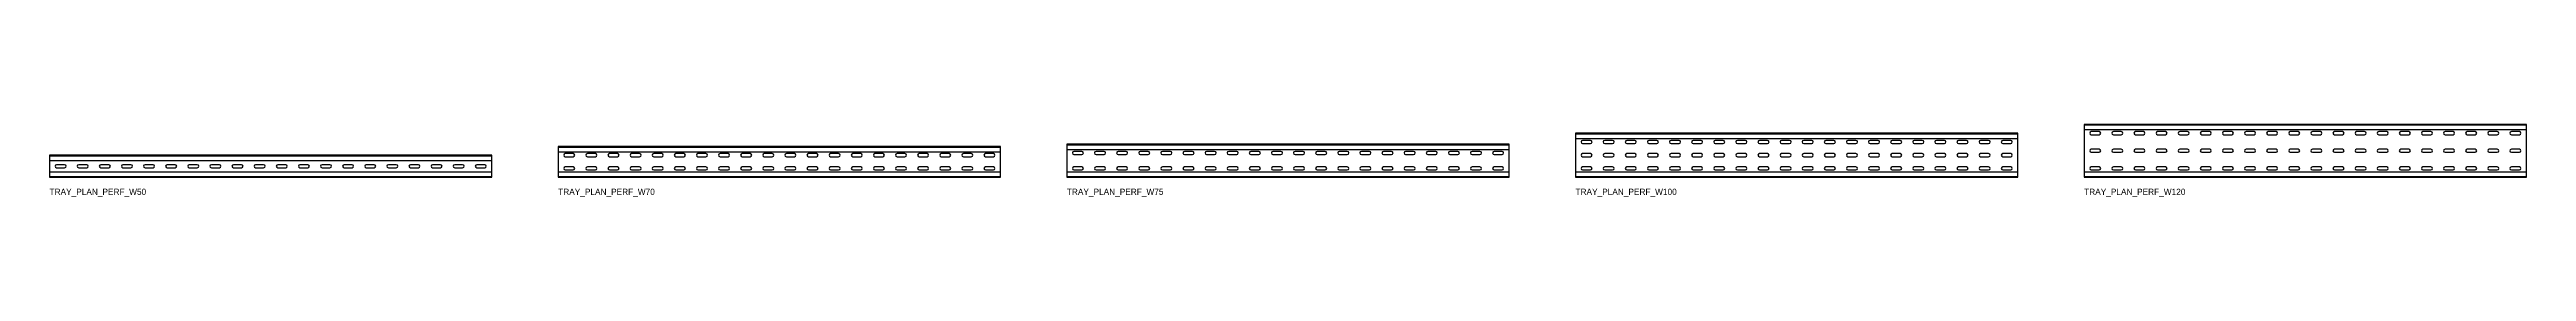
# Model space of a CAD drawing. Header units: millimetres. Extents: x 0 to 15450, y -7144 to 313.
# Drawn here: x 0 to 5600, y -444 to -280 of the extents above; entities that cross this region are included whole.
import ezdxf

# ---------------------------------------------------------------- set-up
doc = ezdxf.new("R2010")
doc.units = ezdxf.units.MM
doc.header["$LTSCALE"] = 8
doc.layers.add('TRAY', color=7, linetype='Continuous')
doc.layers.add('TRAY-SLOT', color=8, linetype='Continuous')

msp = doc.modelspace()

# ---------------------------------------------------------------- texts
for s, p in [('TRAY_PLAN_PERF_W50', (0, -440)), ('TRAY_PLAN_PERF_W70', (1150, -440)), ('TRAY_PLAN_PERF_W75', (2300, -440)), ('TRAY_PLAN_PERF_W100', (3450, -440)), ('TRAY_PLAN_PERF_W120', (4600, -440))]:
    msp.add_text(s, height=14).set_placement(p)

# ---------------------------------------------------------------- blocks, each defined once
blk = doc.blocks.new('TCR_TRAY_PLAN_PERF_W50')
at = {"layer": 'TRAY'}
for p, q in [((0, 48.5), (1000, 48.5)), ((0, 38), (1000, 38)), ((0, 12), (1000, 12)), ((0, 1.5), (1000, 1.5))]:
    blk.add_line(p, q, dxfattribs=at)
blk.add_lwpolyline([(0, 0), (1000, 0), (1000, 50), (0, 50)], close=True, dxfattribs=at)
at = {"layer": 'TRAY-SLOT'}
for points in [[(16, 21.5), (34, 21.5, 1), (34, 28.5), (16, 28.5, 1)], [(66, 21.5), (84, 21.5, 1), (84, 28.5), (66, 28.5, 1)], [(116, 21.5), (134, 21.5, 1), (134, 28.5), (116, 28.5, 1)], [(166, 21.5), (184, 21.5, 1), (184, 28.5), (166, 28.5, 1)], [(216, 21.5), (234, 21.5, 1), (234, 28.5), (216, 28.5, 1)], [(266, 21.5), (284, 21.5, 1), (284, 28.5), (266, 28.5, 1)], [(316, 21.5), (334, 21.5, 1), (334, 28.5), (316, 28.5, 1)], [(366, 21.5), (384, 21.5, 1), (384, 28.5), (366, 28.5, 1)], [(416, 21.5), (434, 21.5, 1), (434, 28.5), (416, 28.5, 1)], [(466, 21.5), (484, 21.5, 1), (484, 28.5), (466, 28.5, 1)], [(516, 21.5), (534, 21.5, 1), (534, 28.5), (516, 28.5, 1)], [(566, 21.5), (584, 21.5, 1), (584, 28.5), (566, 28.5, 1)], [(616, 21.5), (634, 21.5, 1), (634, 28.5), (616, 28.5, 1)], [(666, 21.5), (684, 21.5, 1), (684, 28.5), (666, 28.5, 1)], [(716, 21.5), (734, 21.5, 1), (734, 28.5), (716, 28.5, 1)], [(766, 21.5), (784, 21.5, 1), (784, 28.5), (766, 28.5, 1)], [(816, 21.5), (834, 21.5, 1), (834, 28.5), (816, 28.5, 1)], [(866, 21.5), (884, 21.5, 1), (884, 28.5), (866, 28.5, 1)], [(916, 21.5), (934, 21.5, 1), (934, 28.5), (916, 28.5, 1)], [(966, 21.5), (984, 21.5, 1), (984, 28.5), (966, 28.5, 1)]]:
    blk.add_lwpolyline(points, format="xyb", close=True, dxfattribs=at)
blk = doc.blocks.new('TCR_TRAY_PLAN_PERF_W70')
at = {"layer": 'TRAY'}
for p, q in [((0, 68.5), (1000, 68.5)), ((0, 58), (1000, 58)), ((0, 12), (1000, 12)), ((0, 1.5), (1000, 1.5))]:
    blk.add_line(p, q, dxfattribs=at)
blk.add_lwpolyline([(0, 0), (1000, 0), (1000, 70), (0, 70)], close=True, dxfattribs=at)
at = {"layer": 'TRAY-SLOT'}
for points in [[(16, 46.5), (34, 46.5, 1), (34, 53.5), (16, 53.5, 1)], [(16, 16.5), (34, 16.5, 1), (34, 23.5), (16, 23.5, 1)], [(66, 46.5), (84, 46.5, 1), (84, 53.5), (66, 53.5, 1)], [(66, 16.5), (84, 16.5, 1), (84, 23.5), (66, 23.5, 1)], [(116, 46.5), (134, 46.5, 1), (134, 53.5), (116, 53.5, 1)], [(116, 16.5), (134, 16.5, 1), (134, 23.5), (116, 23.5, 1)], [(166, 46.5), (184, 46.5, 1), (184, 53.5), (166, 53.5, 1)], [(166, 16.5), (184, 16.5, 1), (184, 23.5), (166, 23.5, 1)], [(216, 46.5), (234, 46.5, 1), (234, 53.5), (216, 53.5, 1)], [(216, 16.5), (234, 16.5, 1), (234, 23.5), (216, 23.5, 1)], [(266, 46.5), (284, 46.5, 1), (284, 53.5), (266, 53.5, 1)], [(266, 16.5), (284, 16.5, 1), (284, 23.5), (266, 23.5, 1)], [(316, 46.5), (334, 46.5, 1), (334, 53.5), (316, 53.5, 1)], [(316, 16.5), (334, 16.5, 1), (334, 23.5), (316, 23.5, 1)], [(366, 46.5), (384, 46.5, 1), (384, 53.5), (366, 53.5, 1)], [(366, 16.5), (384, 16.5, 1), (384, 23.5), (366, 23.5, 1)], [(416, 46.5), (434, 46.5, 1), (434, 53.5), (416, 53.5, 1)], [(416, 16.5), (434, 16.5, 1), (434, 23.5), (416, 23.5, 1)], [(466, 46.5), (484, 46.5, 1), (484, 53.5), (466, 53.5, 1)], [(466, 16.5), (484, 16.5, 1), (484, 23.5), (466, 23.5, 1)], [(516, 46.5), (534, 46.5, 1), (534, 53.5), (516, 53.5, 1)], [(516, 16.5), (534, 16.5, 1), (534, 23.5), (516, 23.5, 1)], [(566, 46.5), (584, 46.5, 1), (584, 53.5), (566, 53.5, 1)], [(566, 16.5), (584, 16.5, 1), (584, 23.5), (566, 23.5, 1)], [(616, 46.5), (634, 46.5, 1), (634, 53.5), (616, 53.5, 1)], [(616, 16.5), (634, 16.5, 1), (634, 23.5), (616, 23.5, 1)], [(666, 46.5), (684, 46.5, 1), (684, 53.5), (666, 53.5, 1)], [(666, 16.5), (684, 16.5, 1), (684, 23.5), (666, 23.5, 1)], [(716, 46.5), (734, 46.5, 1), (734, 53.5), (716, 53.5, 1)], [(716, 16.5), (734, 16.5, 1), (734, 23.5), (716, 23.5, 1)], [(766, 46.5), (784, 46.5, 1), (784, 53.5), (766, 53.5, 1)], [(766, 16.5), (784, 16.5, 1), (784, 23.5), (766, 23.5, 1)], [(816, 46.5), (834, 46.5, 1), (834, 53.5), (816, 53.5, 1)], [(816, 16.5), (834, 16.5, 1), (834, 23.5), (816, 23.5, 1)], [(866, 46.5), (884, 46.5, 1), (884, 53.5), (866, 53.5, 1)], [(866, 16.5), (884, 16.5, 1), (884, 23.5), (866, 23.5, 1)], [(916, 46.5), (934, 46.5, 1), (934, 53.5), (916, 53.5, 1)], [(916, 16.5), (934, 16.5, 1), (934, 23.5), (916, 23.5, 1)], [(966, 46.5), (984, 46.5, 1), (984, 53.5), (966, 53.5, 1)], [(966, 16.5), (984, 16.5, 1), (984, 23.5), (966, 23.5, 1)]]:
    blk.add_lwpolyline(points, format="xyb", close=True, dxfattribs=at)
blk = doc.blocks.new('TCR_TRAY_PLAN_PERF_W75')
at = {"layer": 'TRAY'}
for p, q in [((0, 73.5), (1000, 73.5)), ((0, 63), (1000, 63)), ((0, 12), (1000, 12)), ((0, 1.5), (1000, 1.5))]:
    blk.add_line(p, q, dxfattribs=at)
blk.add_lwpolyline([(0, 0), (1000, 0), (1000, 75), (0, 75)], close=True, dxfattribs=at)
at = {"layer": 'TRAY-SLOT'}
for points in [[(16, 51.5), (34, 51.5, 1), (34, 58.5), (16, 58.5, 1)], [(66, 51.5), (84, 51.5, 1), (84, 58.5), (66, 58.5, 1)], [(116, 51.5), (134, 51.5, 1), (134, 58.5), (116, 58.5, 1)], [(166, 51.5), (184, 51.5, 1), (184, 58.5), (166, 58.5, 1)], [(216, 51.5), (234, 51.5, 1), (234, 58.5), (216, 58.5, 1)], [(266, 51.5), (284, 51.5, 1), (284, 58.5), (266, 58.5, 1)], [(316, 51.5), (334, 51.5, 1), (334, 58.5), (316, 58.5, 1)], [(366, 51.5), (384, 51.5, 1), (384, 58.5), (366, 58.5, 1)], [(416, 51.5), (434, 51.5, 1), (434, 58.5), (416, 58.5, 1)], [(466, 51.5), (484, 51.5, 1), (484, 58.5), (466, 58.5, 1)], [(516, 51.5), (534, 51.5, 1), (534, 58.5), (516, 58.5, 1)], [(566, 51.5), (584, 51.5, 1), (584, 58.5), (566, 58.5, 1)], [(616, 51.5), (634, 51.5, 1), (634, 58.5), (616, 58.5, 1)], [(666, 51.5), (684, 51.5, 1), (684, 58.5), (666, 58.5, 1)], [(716, 51.5), (734, 51.5, 1), (734, 58.5), (716, 58.5, 1)], [(766, 51.5), (784, 51.5, 1), (784, 58.5), (766, 58.5, 1)], [(816, 51.5), (834, 51.5, 1), (834, 58.5), (816, 58.5, 1)], [(866, 51.5), (884, 51.5, 1), (884, 58.5), (866, 58.5, 1)], [(916, 51.5), (934, 51.5, 1), (934, 58.5), (916, 58.5, 1)], [(966, 51.5), (984, 51.5, 1), (984, 58.5), (966, 58.5, 1)], [(16, 16.5), (34, 16.5, 1), (34, 23.5), (16, 23.5, 1)], [(66, 16.5), (84, 16.5, 1), (84, 23.5), (66, 23.5, 1)], [(116, 16.5), (134, 16.5, 1), (134, 23.5), (116, 23.5, 1)], [(166, 16.5), (184, 16.5, 1), (184, 23.5), (166, 23.5, 1)], [(216, 16.5), (234, 16.5, 1), (234, 23.5), (216, 23.5, 1)], [(266, 16.5), (284, 16.5, 1), (284, 23.5), (266, 23.5, 1)], [(316, 16.5), (334, 16.5, 1), (334, 23.5), (316, 23.5, 1)], [(366, 16.5), (384, 16.5, 1), (384, 23.5), (366, 23.5, 1)], [(416, 16.5), (434, 16.5, 1), (434, 23.5), (416, 23.5, 1)], [(466, 16.5), (484, 16.5, 1), (484, 23.5), (466, 23.5, 1)], [(516, 16.5), (534, 16.5, 1), (534, 23.5), (516, 23.5, 1)], [(566, 16.5), (584, 16.5, 1), (584, 23.5), (566, 23.5, 1)], [(616, 16.5), (634, 16.5, 1), (634, 23.5), (616, 23.5, 1)], [(666, 16.5), (684, 16.5, 1), (684, 23.5), (666, 23.5, 1)], [(716, 16.5), (734, 16.5, 1), (734, 23.5), (716, 23.5, 1)], [(766, 16.5), (784, 16.5, 1), (784, 23.5), (766, 23.5, 1)], [(816, 16.5), (834, 16.5, 1), (834, 23.5), (816, 23.5, 1)], [(866, 16.5), (884, 16.5, 1), (884, 23.5), (866, 23.5, 1)], [(916, 16.5), (934, 16.5, 1), (934, 23.5), (916, 23.5, 1)], [(966, 16.5), (984, 16.5, 1), (984, 23.5), (966, 23.5, 1)]]:
    blk.add_lwpolyline(points, format="xyb", close=True, dxfattribs=at)
blk = doc.blocks.new('TCR_TRAY_PLAN_PERF_W100')
at = {"layer": 'TRAY'}
for p, q in [((0, 98.5), (1000, 98.5)), ((0, 88), (1000, 88)), ((0, 12), (1000, 12)), ((0, 1.5), (1000, 1.5))]:
    blk.add_line(p, q, dxfattribs=at)
blk.add_lwpolyline([(0, 0), (1000, 0), (1000, 100), (0, 100)], close=True, dxfattribs=at)
at = {"layer": 'TRAY-SLOT'}
for points in [[(16, 76.5), (34, 76.5, 1), (34, 83.5), (16, 83.5, 1)], [(66, 76.5), (84, 76.5, 1), (84, 83.5), (66, 83.5, 1)], [(116, 76.5), (134, 76.5, 1), (134, 83.5), (116, 83.5, 1)], [(166, 76.5), (184, 76.5, 1), (184, 83.5), (166, 83.5, 1)], [(216, 76.5), (234, 76.5, 1), (234, 83.5), (216, 83.5, 1)], [(266, 76.5), (284, 76.5, 1), (284, 83.5), (266, 83.5, 1)], [(316, 76.5), (334, 76.5, 1), (334, 83.5), (316, 83.5, 1)], [(366, 76.5), (384, 76.5, 1), (384, 83.5), (366, 83.5, 1)], [(416, 76.5), (434, 76.5, 1), (434, 83.5), (416, 83.5, 1)], [(466, 76.5), (484, 76.5, 1), (484, 83.5), (466, 83.5, 1)], [(516, 76.5), (534, 76.5, 1), (534, 83.5), (516, 83.5, 1)], [(566, 76.5), (584, 76.5, 1), (584, 83.5), (566, 83.5, 1)], [(616, 76.5), (634, 76.5, 1), (634, 83.5), (616, 83.5, 1)], [(666, 76.5), (684, 76.5, 1), (684, 83.5), (666, 83.5, 1)], [(716, 76.5), (734, 76.5, 1), (734, 83.5), (716, 83.5, 1)], [(766, 76.5), (784, 76.5, 1), (784, 83.5), (766, 83.5, 1)], [(816, 76.5), (834, 76.5, 1), (834, 83.5), (816, 83.5, 1)], [(866, 76.5), (884, 76.5, 1), (884, 83.5), (866, 83.5, 1)], [(916, 76.5), (934, 76.5, 1), (934, 83.5), (916, 83.5, 1)], [(966, 76.5), (984, 76.5, 1), (984, 83.5), (966, 83.5, 1)], [(16, 46.5), (34, 46.5, 1), (34, 53.5), (16, 53.5, 1)], [(16, 16.5), (34, 16.5, 1), (34, 23.5), (16, 23.5, 1)], [(66, 46.5), (84, 46.5, 1), (84, 53.5), (66, 53.5, 1)], [(66, 16.5), (84, 16.5, 1), (84, 23.5), (66, 23.5, 1)], [(116, 46.5), (134, 46.5, 1), (134, 53.5), (116, 53.5, 1)], [(116, 16.5), (134, 16.5, 1), (134, 23.5), (116, 23.5, 1)], [(166, 46.5), (184, 46.5, 1), (184, 53.5), (166, 53.5, 1)], [(166, 16.5), (184, 16.5, 1), (184, 23.5), (166, 23.5, 1)], [(216, 46.5), (234, 46.5, 1), (234, 53.5), (216, 53.5, 1)], [(216, 16.5), (234, 16.5, 1), (234, 23.5), (216, 23.5, 1)], [(266, 46.5), (284, 46.5, 1), (284, 53.5), (266, 53.5, 1)], [(266, 16.5), (284, 16.5, 1), (284, 23.5), (266, 23.5, 1)], [(316, 46.5), (334, 46.5, 1), (334, 53.5), (316, 53.5, 1)], [(316, 16.5), (334, 16.5, 1), (334, 23.5), (316, 23.5, 1)], [(366, 46.5), (384, 46.5, 1), (384, 53.5), (366, 53.5, 1)], [(366, 16.5), (384, 16.5, 1), (384, 23.5), (366, 23.5, 1)], [(416, 46.5), (434, 46.5, 1), (434, 53.5), (416, 53.5, 1)], [(416, 16.5), (434, 16.5, 1), (434, 23.5), (416, 23.5, 1)], [(466, 46.5), (484, 46.5, 1), (484, 53.5), (466, 53.5, 1)], [(466, 16.5), (484, 16.5, 1), (484, 23.5), (466, 23.5, 1)], [(516, 46.5), (534, 46.5, 1), (534, 53.5), (516, 53.5, 1)], [(516, 16.5), (534, 16.5, 1), (534, 23.5), (516, 23.5, 1)], [(566, 46.5), (584, 46.5, 1), (584, 53.5), (566, 53.5, 1)], [(566, 16.5), (584, 16.5, 1), (584, 23.5), (566, 23.5, 1)], [(616, 46.5), (634, 46.5, 1), (634, 53.5), (616, 53.5, 1)], [(616, 16.5), (634, 16.5, 1), (634, 23.5), (616, 23.5, 1)], [(666, 46.5), (684, 46.5, 1), (684, 53.5), (666, 53.5, 1)], [(666, 16.5), (684, 16.5, 1), (684, 23.5), (666, 23.5, 1)], [(716, 46.5), (734, 46.5, 1), (734, 53.5), (716, 53.5, 1)], [(716, 16.5), (734, 16.5, 1), (734, 23.5), (716, 23.5, 1)], [(766, 46.5), (784, 46.5, 1), (784, 53.5), (766, 53.5, 1)], [(766, 16.5), (784, 16.5, 1), (784, 23.5), (766, 23.5, 1)], [(816, 46.5), (834, 46.5, 1), (834, 53.5), (816, 53.5, 1)], [(816, 16.5), (834, 16.5, 1), (834, 23.5), (816, 23.5, 1)], [(866, 46.5), (884, 46.5, 1), (884, 53.5), (866, 53.5, 1)], [(866, 16.5), (884, 16.5, 1), (884, 23.5), (866, 23.5, 1)], [(916, 46.5), (934, 46.5, 1), (934, 53.5), (916, 53.5, 1)], [(916, 16.5), (934, 16.5, 1), (934, 23.5), (916, 23.5, 1)], [(966, 46.5), (984, 46.5, 1), (984, 53.5), (966, 53.5, 1)], [(966, 16.5), (984, 16.5, 1), (984, 23.5), (966, 23.5, 1)]]:
    blk.add_lwpolyline(points, format="xyb", close=True, dxfattribs=at)
blk = doc.blocks.new('TCR_TRAY_PLAN_PERF_W120')
at = {"layer": 'TRAY'}
for p, q in [((0, 118.5), (1000, 118.5)), ((0, 108), (1000, 108)), ((0, 12), (1000, 12)), ((0, 1.5), (1000, 1.5))]:
    blk.add_line(p, q, dxfattribs=at)
blk.add_lwpolyline([(0, 0), (1000, 0), (1000, 120), (0, 120)], close=True, dxfattribs=at)
at = {"layer": 'TRAY-SLOT'}
for points in [[(16, 96.5), (34, 96.5, 1), (34, 103.5), (16, 103.5, 1)], [(16, 56.5), (34, 56.5, 1), (34, 63.5), (16, 63.5, 1)], [(66, 96.5), (84, 96.5, 1), (84, 103.5), (66, 103.5, 1)], [(66, 56.5), (84, 56.5, 1), (84, 63.5), (66, 63.5, 1)], [(116, 96.5), (134, 96.5, 1), (134, 103.5), (116, 103.5, 1)], [(116, 56.5), (134, 56.5, 1), (134, 63.5), (116, 63.5, 1)], [(166, 96.5), (184, 96.5, 1), (184, 103.5), (166, 103.5, 1)], [(166, 56.5), (184, 56.5, 1), (184, 63.5), (166, 63.5, 1)], [(216, 96.5), (234, 96.5, 1), (234, 103.5), (216, 103.5, 1)], [(216, 56.5), (234, 56.5, 1), (234, 63.5), (216, 63.5, 1)], [(266, 96.5), (284, 96.5, 1), (284, 103.5), (266, 103.5, 1)], [(266, 56.5), (284, 56.5, 1), (284, 63.5), (266, 63.5, 1)], [(316, 96.5), (334, 96.5, 1), (334, 103.5), (316, 103.5, 1)], [(316, 56.5), (334, 56.5, 1), (334, 63.5), (316, 63.5, 1)], [(366, 96.5), (384, 96.5, 1), (384, 103.5), (366, 103.5, 1)], [(366, 56.5), (384, 56.5, 1), (384, 63.5), (366, 63.5, 1)], [(416, 96.5), (434, 96.5, 1), (434, 103.5), (416, 103.5, 1)], [(416, 56.5), (434, 56.5, 1), (434, 63.5), (416, 63.5, 1)], [(466, 96.5), (484, 96.5, 1), (484, 103.5), (466, 103.5, 1)], [(466, 56.5), (484, 56.5, 1), (484, 63.5), (466, 63.5, 1)], [(516, 96.5), (534, 96.5, 1), (534, 103.5), (516, 103.5, 1)], [(516, 56.5), (534, 56.5, 1), (534, 63.5), (516, 63.5, 1)], [(566, 96.5), (584, 96.5, 1), (584, 103.5), (566, 103.5, 1)], [(566, 56.5), (584, 56.5, 1), (584, 63.5), (566, 63.5, 1)], [(616, 96.5), (634, 96.5, 1), (634, 103.5), (616, 103.5, 1)], [(616, 56.5), (634, 56.5, 1), (634, 63.5), (616, 63.5, 1)], [(666, 96.5), (684, 96.5, 1), (684, 103.5), (666, 103.5, 1)], [(666, 56.5), (684, 56.5, 1), (684, 63.5), (666, 63.5, 1)], [(716, 96.5), (734, 96.5, 1), (734, 103.5), (716, 103.5, 1)], [(716, 56.5), (734, 56.5, 1), (734, 63.5), (716, 63.5, 1)], [(766, 96.5), (784, 96.5, 1), (784, 103.5), (766, 103.5, 1)], [(766, 56.5), (784, 56.5, 1), (784, 63.5), (766, 63.5, 1)], [(816, 96.5), (834, 96.5, 1), (834, 103.5), (816, 103.5, 1)], [(816, 56.5), (834, 56.5, 1), (834, 63.5), (816, 63.5, 1)], [(866, 96.5), (884, 96.5, 1), (884, 103.5), (866, 103.5, 1)], [(866, 56.5), (884, 56.5, 1), (884, 63.5), (866, 63.5, 1)], [(916, 96.5), (934, 96.5, 1), (934, 103.5), (916, 103.5, 1)], [(916, 56.5), (934, 56.5, 1), (934, 63.5), (916, 63.5, 1)], [(966, 96.5), (984, 96.5, 1), (984, 103.5), (966, 103.5, 1)], [(966, 56.5), (984, 56.5, 1), (984, 63.5), (966, 63.5, 1)], [(16, 16.5), (34, 16.5, 1), (34, 23.5), (16, 23.5, 1)], [(66, 16.5), (84, 16.5, 1), (84, 23.5), (66, 23.5, 1)], [(116, 16.5), (134, 16.5, 1), (134, 23.5), (116, 23.5, 1)], [(166, 16.5), (184, 16.5, 1), (184, 23.5), (166, 23.5, 1)], [(216, 16.5), (234, 16.5, 1), (234, 23.5), (216, 23.5, 1)], [(266, 16.5), (284, 16.5, 1), (284, 23.5), (266, 23.5, 1)], [(316, 16.5), (334, 16.5, 1), (334, 23.5), (316, 23.5, 1)], [(366, 16.5), (384, 16.5, 1), (384, 23.5), (366, 23.5, 1)], [(416, 16.5), (434, 16.5, 1), (434, 23.5), (416, 23.5, 1)], [(466, 16.5), (484, 16.5, 1), (484, 23.5), (466, 23.5, 1)], [(516, 16.5), (534, 16.5, 1), (534, 23.5), (516, 23.5, 1)], [(566, 16.5), (584, 16.5, 1), (584, 23.5), (566, 23.5, 1)], [(616, 16.5), (634, 16.5, 1), (634, 23.5), (616, 23.5, 1)], [(666, 16.5), (684, 16.5, 1), (684, 23.5), (666, 23.5, 1)], [(716, 16.5), (734, 16.5, 1), (734, 23.5), (716, 23.5, 1)], [(766, 16.5), (784, 16.5, 1), (784, 23.5), (766, 23.5, 1)], [(816, 16.5), (834, 16.5, 1), (834, 23.5), (816, 23.5, 1)], [(866, 16.5), (884, 16.5, 1), (884, 23.5), (866, 23.5, 1)], [(916, 16.5), (934, 16.5, 1), (934, 23.5), (916, 23.5, 1)], [(966, 16.5), (984, 16.5, 1), (984, 23.5), (966, 23.5, 1)]]:
    blk.add_lwpolyline(points, format="xyb", close=True, dxfattribs=at)

# ---------------------------------------------------------------- block references
for name, p in [('TCR_TRAY_PLAN_PERF_W120', (4600, -400)), ('TCR_TRAY_PLAN_PERF_W70', (1150, -400)), ('TCR_TRAY_PLAN_PERF_W75', (2300, -400)), ('TCR_TRAY_PLAN_PERF_W100', (3450, -400)), ('TCR_TRAY_PLAN_PERF_W50', (0, -400))]:
    msp.add_blockref(name, p)

msp.set_redraw_order([(e.dxf.handle, doc.entitydb.next_handle()) for e in msp.query("TEXT MTEXT ATTDEF DIMENSION ARC_DIMENSION")])  # texts and dimensions are drawn at this point

doc.saveas('drawing.dxf')
